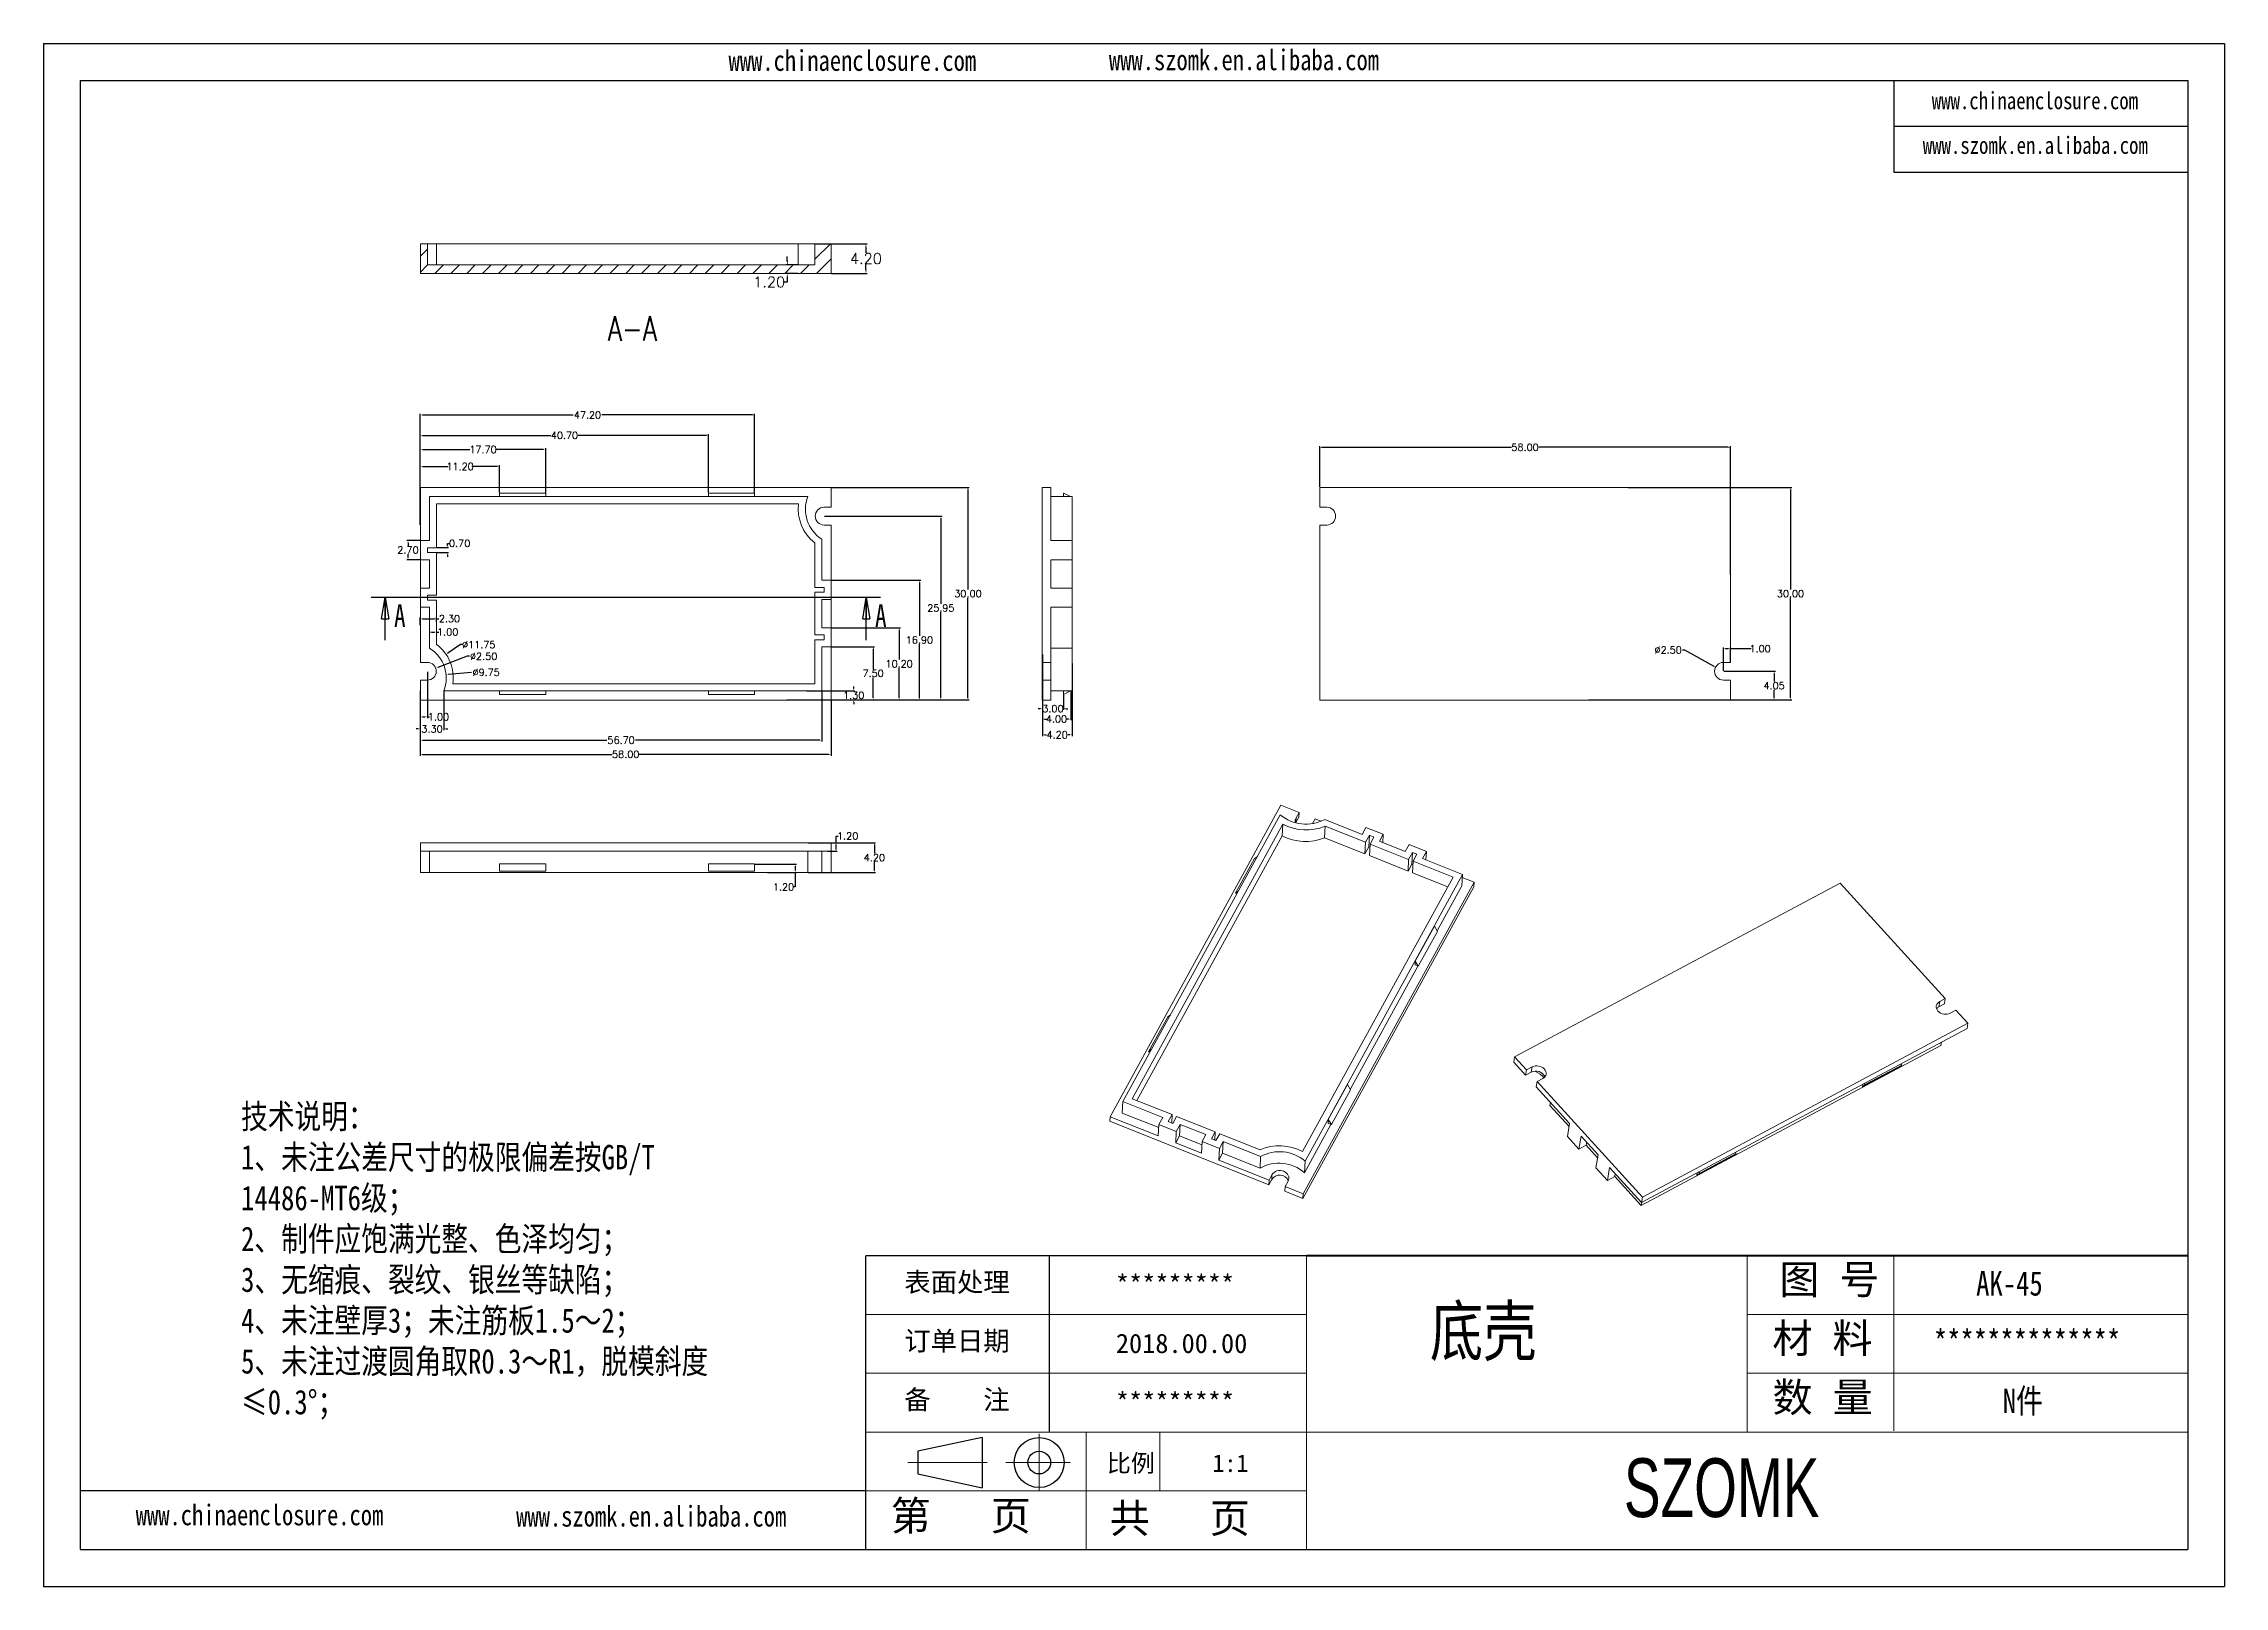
# Model space of a CAD drawing. Header units: inches. Extents: x 1696 to 2418, y 390 to 607.
# Drawn here: x 1696.1 to 2004, y 389.6 to 607.3 of the extents above; entities that cross this region are included whole.
import ezdxf

# ---------------------------------------------------------------- set-up
doc = ezdxf.new("R2010")
doc.units = ezdxf.units.IN
doc.header["$LTSCALE"] = 15
doc.linetypes.add('CENTER2', pattern=[28.575, 19.05, -3.175, 3.175, -3.175])
doc.linetypes.add('PHANTOM', pattern=[12.7, 6.35, -1.27, 1.27, -1.27, 1.27, -1.27])
doc.layers.add('文字', color=81, linetype='Continuous')
for name, color, linetype, lineweight in [('粗实线', 7, 'Continuous', 30), ('细实线', 3, 'Continuous', 9), ('细点划线', 2, 'CENTER2', 9)]:
    doc.layers.add(name, color=color, linetype=linetype, lineweight=lineweight)
doc.styles.add('SLDTEXTSTYLE0', font='TXT', dxfattribs={"width": 0.75})
doc.styles.add('SLDTEXTSTYLE3', font='TXT', dxfattribs={"width": 0.75, "bigfont": 'bigfont'})
doc.styles.get("Standard").update_dxf_attribs({"font": 'txt', "bigfont": 'gbcbig.shx'})
doc.styles.add('宋体', font='', dxfattribs={"width": 0.8, "height": 3.5})
doc.styles.add('长仿宋', font='', dxfattribs={"width": 0.7, "height": 4})
doc.styles.get('宋体').set_extended_font_data('SimSun')
doc.styles.get('长仿宋').set_extended_font_data('SimSun')
doc.dimstyles.new('1.5', dxfattribs={"dimtxt": 1, "dimasz": 0.3, "dimexe": 0.18, "dimexo": 0.0625, "dimgap": 0.09, "dimtad": 0, "dimtih": 1, "dimtoh": 1, "dimzin": 0, "dimdsep": 46, "dimtxsty": 'Standard', "dimcen": 0, "dimadec": 0, "dimazin": 2, "dimtfac": 1, "dimtofl": 0, "dimtmove": 0, "dimatfit": 3, "dimfxl": 1, "dimtolj": 1, "dimtzin": 0, "dimarcsym": 0})
doc.dimstyles.new('2', dxfattribs={"dimtxt": 1.5, "dimasz": 0.6, "dimexe": 0.18, "dimexo": 0.0625, "dimgap": 0.09, "dimtad": 0, "dimtih": 1, "dimtoh": 1, "dimzin": 0, "dimdsep": 46, "dimtxsty": 'Standard', "dimcen": 0, "dimadec": 0, "dimazin": 2, "dimtfac": 1, "dimtofl": 0, "dimtmove": 0, "dimatfit": 3, "dimfxl": 1, "dimtolj": 1, "dimtzin": 0, "dimarcsym": 0})

msp = doc.modelspace()

# ---------------------------------------------------------------- texts
at = {"color": 0, "linetype": 'Continuous', "lineweight": 0, "insert": (1779.172, 568.895), "char_height": 3.5, "attachment_point": 2, "style": 'SLDTEXTSTYLE3'}
msp.add_mtext('A-A', dxfattribs=at)
at = {"color": 7, "linetype": 'Continuous', "char_height": 3.175, "attachment_point": 1, "style": 'SLDTEXTSTYLE0'}
for insert in [(1745.543, 528.196), (1813.463, 528.196)]:
    msp.add_mtext('A', dxfattribs=dict(at, insert=insert))
at = {"char_height": 2.72775, "width": 1550.31963, "attachment_point": 1}
for s, insert in [('{\\fSimHei|b0|i0|c134|p49;表面处理}', (1817.589, 433.915)), ('{\\fSimHei|b0|i0|c134|p49;*********}', (1847.465, 433.564)), ('{\\fSimHei|b0|i0|c134|p49;订单日期}', (1817.589, 425.621)), ('{\\fSimHei|b0|i0|c134|p49;2018.00.00}', (1847.465, 425.27)), ('{\\fSimHei|b0|i0|c134|p49;备    注}', (1817.589, 417.326)), ('{\\fSimHei|b0|i0|c134|p49;*********}', (1847.465, 416.976))]:
    msp.add_mtext(s, dxfattribs=dict(at, insert=insert))
at = {"layer": '文字', "color": 0, "attachment_point": 1, "style": '宋体'}
for s, insert, char_height, width in [('www.szomk.en.alibaba.com', (1846.487, 606.512), 2.91963, 51.29508), ('www.chinaenclosure.com', (1792.773, 606.419), 2.91963, 51.29508), ('www.chinaenclosure.com', (1962.674, 600.516), 2.43302, 42.7459), ('www.szomk.en.alibaba.com', (1961.402, 594.215), 2.43302, 42.7459), ('{\\H1.111x;技术说明：\\P1、未注公差尺寸的极限偏差按GB/T 14486-MT6级；\\P2、制件应饱满光整、色泽均匀；\\P3、无缩痕、裂纹、银丝等缺陷；\\P4、未注壁厚3；未注筋板1.5～2；\\P5、未注过渡圆角取R0.3～R1，脱模斜度≤0.3%%D；}', (1723.942, 457.673), 3.1104, 70.05991), ('{\\H1.111x;AK-45}', (1968.936, 434.102), 3.1104, 35.95972), ('底壳', (1891.795, 429.109), 6.912, 88.36743), ('{\\H1.111x;**************}', (1962.953, 425.808), 3.1104, 35.95972), ('{\\H1.111x;N件}', (1972.699, 417.514), 3.1104, 35.95972), ('www.chinaenclosure.com', (1709.066, 401.154), 2.91963, 51.29508), ('www.szomk.en.alibaba.com', (1762.781, 400.973), 2.91963, 51.29508)]:
    msp.add_mtext(s, dxfattribs=dict(at, insert=insert, char_height=char_height, width=width))
at = {"layer": '粗实线', "insert": (1919.194, 407.686), "char_height": 8.2944, "width": 93.01349, "attachment_point": 1, "style": '长仿宋'}
msp.add_mtext('{\\fSTXinwei|b0|i0|c134|p2;SZOMK}', dxfattribs=at)
at = {"layer": '细实线', "color": 7, "attachment_point": 1}
for s, insert, char_height, width in [('{\\fSimSun|b0|i0|c134|p54;图 号}', (1941.155, 435.01), 4.1472, 20.736), ('{\\fSimSun|b0|i0|c134|p54;材 料   }', (1940.172, 426.716), 4.1472, 20.736), ('{\\fSimSun|b0|i0|c134|p54;数 量}', (1940.192, 418.38), 4.1472, 18.73757), ('{\\fSimSun|b0|i0|c134|p54;比例}', (1846.186, 408.245), 2.48832, 10.92295), ('{\\fSimSun|b0|i0|c134|p54;1:1}', (1861.09, 408.245), 2.48832, 10.92295), ('{\\fSimSun|b0|i0|c134|p54;第   页}', (1815.669, 401.666), 4.1472, 31.104), ('{\\fSimSun|b0|i0|c134|p54; 共   页}', (1843.791, 401.314), 4.1472, 31.104)]:
    msp.add_mtext(s, dxfattribs=dict(at, insert=insert, char_height=char_height, width=width))

# ---------------------------------------------------------------- blocks, each defined once
blk = doc.blocks.new('_CLOSED')
at = {"color": 0, "linetype": 'ByBlock', "lineweight": -2}
for p, q in [((-1, 0.166667), (0, 0)), ((-1, 0.166667), (-1, -0.166667)), ((0, 0), (-1, -0.166667)), ((0, 0), (-1, 0))]:
    blk.add_line(p, q, dxfattribs=at)
blk = doc.blocks.new('*D453')
at = {"color": 0, "lineweight": -2}
for p, q in [((1805.01, 579.1), (1812.35, 579.1)), ((1812.17, 578.5), (1812.17, 577.84)), ((1812.17, 575.5), (1812.17, 576.16)), ((1807.31, 574.9), (1812.35, 574.9))]:
    blk.add_line(p, q, dxfattribs=at)
at = {"color": 0}
for points in [[(1812.07, 578.5), (1812.27, 578.5), (1812.17, 579.1)], [(1812.07, 575.5), (1812.27, 575.5), (1812.17, 574.9)]]:
    blk.add_solid(points, dxfattribs=at)
at = {"layer": 'Defpoints', "color": 0}
for p in [(1804.95, 579.1), (1812.17, 579.1), (1807.25, 574.9)]:
    blk.add_point(p, dxfattribs=at)
at = {"color": 0, "insert": (1812.17, 577), "char_height": 1.5, "attachment_point": 5}
blk.add_mtext('\\A1;4.20', dxfattribs=at)
blk = doc.blocks.new('*D454')
at = {"color": 0, "lineweight": -2}
for p, q in [((1802.56, 576.1), (1800.89, 576.1)), ((1801.07, 576.7), (1801.07, 577.3)), ((1801.07, 573.7), (1800.47, 573.7)), ((1802.56, 574.9), (1800.89, 574.9)), ((1801.07, 574.3), (1801.07, 573.7))]:
    blk.add_line(p, q, dxfattribs=at)
at = {"color": 0}
for points in [[(1800.97, 576.7), (1801.17, 576.7), (1801.07, 576.1)], [(1800.97, 574.3), (1801.17, 574.3), (1801.07, 574.9)]]:
    blk.add_solid(points, dxfattribs=at)
at = {"layer": 'Defpoints', "color": 0}
for p in [(1802.62, 576.1), (1801.07, 574.9), (1802.62, 574.9)]:
    blk.add_point(p, dxfattribs=at)
at = {"color": 0, "insert": (1798.51, 573.7), "char_height": 1.5, "attachment_point": 5}
blk.add_mtext('\\A1;1.20', dxfattribs=at)
blk = doc.blocks.new('*D456')
at = {"color": 0, "lineweight": -2}
for p, q in [((1749.25, 544.77), (1749.25, 547.84)), ((1749.55, 547.66), (1753.18, 547.66)), ((1760.15, 547.66), (1756.52, 547.66)), ((1760.45, 543.97), (1760.45, 547.84))]:
    blk.add_line(p, q, dxfattribs=at)
at = {"color": 0}
for points in [[(1749.55, 547.71), (1749.55, 547.61), (1749.25, 547.66)], [(1760.15, 547.71), (1760.15, 547.61), (1760.45, 547.66)]]:
    blk.add_solid(points, dxfattribs=at)
at = {"layer": 'Defpoints', "color": 0}
for p in [(1760.45, 547.66), (1749.25, 544.71), (1760.45, 543.91)]:
    blk.add_point(p, dxfattribs=at)
at = {"color": 0, "insert": (1754.85, 547.66), "char_height": 1, "attachment_point": 5}
blk.add_mtext('\\A1;11.20', dxfattribs=at)
blk = doc.blocks.new('*D457')
at = {"color": 0, "lineweight": -2}
for p, q in [((1749.25, 542.97), (1749.25, 550.24)), ((1749.55, 550.06), (1756.26, 550.06)), ((1766.65, 550.06), (1759.94, 550.06)), ((1766.95, 543.97), (1766.95, 550.24))]:
    blk.add_line(p, q, dxfattribs=at)
at = {"color": 0}
for points in [[(1749.55, 550.11), (1749.55, 550.01), (1749.25, 550.06)], [(1766.65, 550.11), (1766.65, 550.01), (1766.95, 550.06)]]:
    blk.add_solid(points, dxfattribs=at)
at = {"layer": 'Defpoints', "color": 0}
for p in [(1749.25, 550.06), (1749.25, 542.91), (1766.95, 543.91)]:
    blk.add_point(p, dxfattribs=at)
at = {"color": 0, "insert": (1758.1, 550.06), "char_height": 1, "attachment_point": 5}
blk.add_mtext('\\A1;17.70', dxfattribs=at)
blk = doc.blocks.new('*D458')
at = {"color": 0, "lineweight": -2}
for p, q in [((1749.25, 542.97), (1749.25, 552.23)), ((1749.55, 552.05), (1767.68, 552.05)), ((1789.65, 552.05), (1771.52, 552.05)), ((1789.95, 543.97), (1789.95, 552.23))]:
    blk.add_line(p, q, dxfattribs=at)
at = {"color": 0}
for points in [[(1749.55, 552.1), (1749.55, 552), (1749.25, 552.05)], [(1789.65, 552.1), (1789.65, 552), (1789.95, 552.05)]]:
    blk.add_solid(points, dxfattribs=at)
at = {"layer": 'Defpoints', "color": 0}
for p in [(1789.95, 552.05), (1749.25, 542.91), (1789.95, 543.91)]:
    blk.add_point(p, dxfattribs=at)
at = {"color": 0, "insert": (1769.6, 552.05), "char_height": 1, "attachment_point": 5}
blk.add_mtext('\\A1;40.70', dxfattribs=at)
blk = doc.blocks.new('*D459')
at = {"color": 0, "lineweight": -2}
for p, q in [((1749.25, 539.44), (1749.25, 555.11)), ((1749.55, 554.93), (1770.84, 554.93)), ((1796.15, 554.93), (1774.86, 554.93)), ((1796.45, 543.97), (1796.45, 555.11))]:
    blk.add_line(p, q, dxfattribs=at)
at = {"color": 0}
for points in [[(1749.55, 554.98), (1749.55, 554.88), (1749.25, 554.93)], [(1796.15, 554.98), (1796.15, 554.88), (1796.45, 554.93)]]:
    blk.add_solid(points, dxfattribs=at)
at = {"layer": 'Defpoints', "color": 0}
for p in [(1749.25, 554.93), (1796.45, 543.91), (1749.25, 539.38)]:
    blk.add_point(p, dxfattribs=at)
at = {"color": 0, "insert": (1772.85, 554.93), "char_height": 1, "attachment_point": 5}
blk.add_mtext('\\A1;47.20', dxfattribs=at)
blk = doc.blocks.new('*D460')
at = {"color": 0, "lineweight": -2}
for p, q in [((1750.25, 518.69), (1750.25, 512.15)), ((1749.25, 514.64), (1749.25, 512.15)), ((1749.55, 512.33), (1749.95, 512.33)), ((1750.25, 512.33), (1750.55, 512.33))]:
    blk.add_line(p, q, dxfattribs=at)
at = {"color": 0}
for points in [[(1749.55, 512.38), (1749.55, 512.28), (1749.25, 512.33)], [(1749.95, 512.38), (1749.95, 512.28), (1750.25, 512.33)]]:
    blk.add_solid(points, dxfattribs=at)
at = {"layer": 'Defpoints', "color": 0}
for p in [(1750.25, 518.76), (1749.25, 514.71), (1750.25, 512.33)]:
    blk.add_point(p, dxfattribs=at)
at = {"color": 0, "insert": (1751.81, 512.33), "char_height": 1, "attachment_point": 5}
blk.add_mtext('\\A1;1.00', dxfattribs=at)
blk = doc.blocks.new('*D461')
at = {"color": 0, "lineweight": -2}
for p, q in [((1749.25, 516.04), (1749.25, 510.45)), ((1752.55, 515.94), (1752.55, 510.45)), ((1748.95, 510.63), (1748.65, 510.63)), ((1752.85, 510.63), (1753.15, 510.63))]:
    blk.add_line(p, q, dxfattribs=at)
at = {"color": 0}
for points in [[(1748.95, 510.68), (1748.95, 510.58), (1749.25, 510.63)], [(1752.85, 510.68), (1752.85, 510.58), (1752.55, 510.63)]]:
    blk.add_solid(points, dxfattribs=at)
at = {"layer": 'Defpoints', "color": 0}
for p in [(1749.25, 516.11), (1752.55, 516.01), (1752.55, 510.63)]:
    blk.add_point(p, dxfattribs=at)
at = {"color": 0, "insert": (1750.9, 510.63), "char_height": 1, "attachment_point": 5}
blk.add_mtext('\\A1;3.30', dxfattribs=at)
blk = doc.blocks.new('*D462')
at = {"color": 0, "lineweight": -2}
for p, q in [((1749.25, 515.98), (1749.25, 508.86)), ((1805.95, 515.94), (1805.95, 508.86)), ((1749.55, 509.04), (1775.59, 509.04)), ((1805.65, 509.04), (1779.61, 509.04))]:
    blk.add_line(p, q, dxfattribs=at)
at = {"color": 0}
for points in [[(1749.55, 509.09), (1749.55, 508.99), (1749.25, 509.04)], [(1805.65, 509.09), (1805.65, 508.99), (1805.95, 509.04)]]:
    blk.add_solid(points, dxfattribs=at)
at = {"layer": 'Defpoints', "color": 0}
for p in [(1749.25, 516.04), (1805.95, 516.01), (1805.95, 509.04)]:
    blk.add_point(p, dxfattribs=at)
at = {"color": 0, "insert": (1777.6, 509.04), "char_height": 1, "attachment_point": 5}
blk.add_mtext('\\A1;56.70', dxfattribs=at)
blk = doc.blocks.new('*D463')
at = {"color": 0, "lineweight": -2}
for p, q in [((1749.25, 516.04), (1749.25, 506.85)), ((1807.25, 514.64), (1807.25, 506.85)), ((1749.55, 507.03), (1776.33, 507.03)), ((1806.95, 507.03), (1780.17, 507.03))]:
    blk.add_line(p, q, dxfattribs=at)
at = {"color": 0}
for points in [[(1749.55, 507.08), (1749.55, 506.98), (1749.25, 507.03)], [(1806.95, 507.08), (1806.95, 506.98), (1807.25, 507.03)]]:
    blk.add_solid(points, dxfattribs=at)
at = {"layer": 'Defpoints', "color": 0}
for p in [(1749.25, 516.11), (1807.25, 514.71), (1749.25, 507.03)]:
    blk.add_point(p, dxfattribs=at)
at = {"color": 0, "insert": (1778.25, 507.03), "char_height": 1, "attachment_point": 5}
blk.add_mtext('\\A1;58.00', dxfattribs=at)
blk = doc.blocks.new('*D464')
at = {"color": 0, "lineweight": -2}
for p, q in [((1750.55, 524.32), (1750.55, 524.12)), ((1750.85, 524.3), (1751.25, 524.3)), ((1751.55, 524.32), (1751.55, 524.12)), ((1751.55, 524.3), (1751.85, 524.3))]:
    blk.add_line(p, q, dxfattribs=at)
at = {"color": 0}
for points in [[(1750.85, 524.35), (1750.85, 524.25), (1750.55, 524.3)], [(1751.25, 524.35), (1751.25, 524.25), (1751.55, 524.3)]]:
    blk.add_solid(points, dxfattribs=at)
at = {"layer": 'Defpoints', "color": 0}
for p in [(1750.55, 524.38), (1751.55, 524.38), (1751.55, 524.3)]:
    blk.add_point(p, dxfattribs=at)
at = {"color": 0, "insert": (1753.11, 524.3), "char_height": 1, "attachment_point": 5}
blk.add_mtext('\\A1;1.00', dxfattribs=at)
blk = doc.blocks.new('*D465')
at = {"color": 0, "lineweight": -2}
for p, q in [((1749.25, 525.25), (1749.25, 526.35)), ((1749.55, 526.17), (1751.25, 526.17)), ((1751.55, 525.73), (1751.55, 526.35)), ((1751.55, 526.17), (1751.85, 526.17))]:
    blk.add_line(p, q, dxfattribs=at)
at = {"color": 0}
for points in [[(1749.55, 526.22), (1749.55, 526.12), (1749.25, 526.17)], [(1751.25, 526.22), (1751.25, 526.12), (1751.55, 526.17)]]:
    blk.add_solid(points, dxfattribs=at)
at = {"layer": 'Defpoints', "color": 0}
for p in [(1749.25, 525.19), (1751.55, 526.17), (1751.55, 525.67)]:
    blk.add_point(p, dxfattribs=at)
at = {"color": 0, "insert": (1753.36, 526.17), "char_height": 1, "attachment_point": 5}
blk.add_mtext('\\A1;2.30', dxfattribs=at)
blk = doc.blocks.new('*D467')
at = {"color": 0, "lineweight": -2}
for p, q in [((1751.61, 536.21), (1753.25, 536.21)), ((1753.07, 536.51), (1753.07, 536.81)), ((1753.07, 536.81), (1753.37, 536.81)), ((1751.61, 535.51), (1753.25, 535.51)), ((1753.07, 535.21), (1753.07, 534.91))]:
    blk.add_line(p, q, dxfattribs=at)
at = {"color": 0}
for points in [[(1753.02, 536.51), (1753.12, 536.51), (1753.07, 536.21)], [(1753.02, 535.21), (1753.12, 535.21), (1753.07, 535.51)]]:
    blk.add_solid(points, dxfattribs=at)
at = {"layer": 'Defpoints', "color": 0}
for p in [(1751.55, 536.21), (1753.07, 536.21), (1751.55, 535.51)]:
    blk.add_point(p, dxfattribs=at)
at = {"color": 0, "insert": (1754.8, 536.81), "char_height": 1, "attachment_point": 5}
blk.add_mtext('\\A1;0.70', dxfattribs=at)
blk = doc.blocks.new('*D468')
at = {"color": 0, "lineweight": -2}
for p, q in [((1749.19, 537.21), (1747.33, 537.21)), ((1747.51, 536.91), (1747.51, 536.45)), ((1749.19, 534.51), (1747.33, 534.51)), ((1747.51, 534.81), (1747.51, 535.27))]:
    blk.add_line(p, q, dxfattribs=at)
at = {"color": 0}
for points in [[(1747.46, 536.91), (1747.56, 536.91), (1747.51, 537.21)], [(1747.46, 534.81), (1747.56, 534.81), (1747.51, 534.51)]]:
    blk.add_solid(points, dxfattribs=at)
at = {"layer": 'Defpoints', "color": 0}
for p in [(1747.51, 537.21), (1749.25, 537.21), (1749.25, 534.51)]:
    blk.add_point(p, dxfattribs=at)
at = {"color": 0, "insert": (1747.51, 535.86), "char_height": 1, "attachment_point": 5}
blk.add_mtext('\\A1;2.70', dxfattribs=at)
blk = doc.blocks.new('*D469')
at = {"color": 0, "lineweight": -2}
for p, q in [((1803.78, 516.01), (1810.62, 516.01)), ((1803.78, 514.71), (1810.62, 514.71)), ((1810.44, 516.31), (1810.44, 516.61)), ((1810.44, 514.41), (1810.44, 514.11))]:
    blk.add_line(p, q, dxfattribs=at)
at = {"color": 0}
for points in [[(1810.39, 516.31), (1810.49, 516.31), (1810.44, 516.01)], [(1810.39, 514.41), (1810.49, 514.41), (1810.44, 514.71)]]:
    blk.add_solid(points, dxfattribs=at)
at = {"layer": 'Defpoints', "color": 0}
for p in [(1803.72, 516.01), (1803.72, 514.71), (1810.44, 516.01)]:
    blk.add_point(p, dxfattribs=at)
at = {"color": 0, "insert": (1810.44, 515.36), "char_height": 1, "attachment_point": 5}
blk.add_mtext('\\A1;1.30', dxfattribs=at)
blk = doc.blocks.new('*D470')
at = {"color": 0, "lineweight": -2}
for p, q in [((1807.31, 522.21), (1813.37, 522.21)), ((1813.19, 521.91), (1813.19, 519.05)), ((1813.19, 515.01), (1813.19, 517.87)), ((1802.1, 514.71), (1813.37, 514.71))]:
    blk.add_line(p, q, dxfattribs=at)
at = {"color": 0}
for points in [[(1813.14, 521.91), (1813.24, 521.91), (1813.19, 522.21)], [(1813.14, 515.01), (1813.24, 515.01), (1813.19, 514.71)]]:
    blk.add_solid(points, dxfattribs=at)
at = {"layer": 'Defpoints', "color": 0}
for p in [(1807.25, 522.21), (1813.19, 522.21), (1802.04, 514.71)]:
    blk.add_point(p, dxfattribs=at)
at = {"color": 0, "insert": (1813.19, 518.46), "char_height": 1, "attachment_point": 5}
blk.add_mtext('\\A1;7.50', dxfattribs=at)
blk = doc.blocks.new('*D471')
at = {"color": 0, "lineweight": -2}
for p, q in [((1807.31, 524.91), (1817.04, 524.91)), ((1816.86, 524.61), (1816.86, 520.4)), ((1816.86, 515.01), (1816.86, 519.22)), ((1800.98, 514.71), (1817.04, 514.71))]:
    blk.add_line(p, q, dxfattribs=at)
at = {"color": 0}
for points in [[(1816.81, 524.61), (1816.91, 524.61), (1816.86, 524.91)], [(1816.81, 515.01), (1816.91, 515.01), (1816.86, 514.71)]]:
    blk.add_solid(points, dxfattribs=at)
at = {"layer": 'Defpoints', "color": 0}
for p in [(1807.25, 524.91), (1816.86, 524.91), (1800.92, 514.71)]:
    blk.add_point(p, dxfattribs=at)
at = {"color": 0, "insert": (1816.86, 519.81), "char_height": 1, "attachment_point": 5}
blk.add_mtext('\\A1;10.20', dxfattribs=at)
blk = doc.blocks.new('*D472')
at = {"color": 0, "lineweight": -2}
for p, q in [((1807.31, 531.61), (1819.9, 531.61)), ((1819.72, 531.31), (1819.72, 523.75)), ((1819.72, 515.01), (1819.72, 522.57)), ((1800.98, 514.71), (1819.9, 514.71))]:
    blk.add_line(p, q, dxfattribs=at)
at = {"color": 0}
for points in [[(1819.67, 531.31), (1819.77, 531.31), (1819.72, 531.61)], [(1819.67, 515.01), (1819.77, 515.01), (1819.72, 514.71)]]:
    blk.add_solid(points, dxfattribs=at)
at = {"layer": 'Defpoints', "color": 0}
for p in [(1807.25, 531.61), (1819.72, 531.61), (1800.92, 514.71)]:
    blk.add_point(p, dxfattribs=at)
at = {"color": 0, "insert": (1819.72, 523.16), "char_height": 1, "attachment_point": 5}
blk.add_mtext('\\A1;16.90', dxfattribs=at)
blk = doc.blocks.new('*D473')
at = {"color": 0, "lineweight": -2}
for p, q in [((1806.31, 540.66), (1822.93, 540.66)), ((1822.75, 540.36), (1822.75, 528.27)), ((1822.75, 515.01), (1822.75, 527.09)), ((1801.04, 514.71), (1822.93, 514.71))]:
    blk.add_line(p, q, dxfattribs=at)
at = {"color": 0}
for points in [[(1822.7, 540.36), (1822.8, 540.36), (1822.75, 540.66)], [(1822.7, 515.01), (1822.8, 515.01), (1822.75, 514.71)]]:
    blk.add_solid(points, dxfattribs=at)
at = {"layer": 'Defpoints', "color": 0}
for p in [(1806.25, 540.66), (1822.75, 540.66), (1800.98, 514.71)]:
    blk.add_point(p, dxfattribs=at)
at = {"color": 0, "insert": (1822.75, 527.68), "char_height": 1, "attachment_point": 5}
blk.add_mtext('\\A1;25.95', dxfattribs=at)
blk = doc.blocks.new('*D474')
at = {"color": 0, "lineweight": -2}
for p, q in [((1807.31, 544.71), (1826.76, 544.71)), ((1826.58, 544.41), (1826.58, 530.3)), ((1826.58, 515.01), (1826.58, 529.12)), ((1800.98, 514.71), (1826.76, 514.71))]:
    blk.add_line(p, q, dxfattribs=at)
at = {"color": 0}
for points in [[(1826.53, 544.41), (1826.63, 544.41), (1826.58, 544.71)], [(1826.53, 515.01), (1826.63, 515.01), (1826.58, 514.71)]]:
    blk.add_solid(points, dxfattribs=at)
at = {"layer": 'Defpoints', "color": 0}
for p in [(1807.25, 544.71), (1826.58, 544.71), (1800.92, 514.71)]:
    blk.add_point(p, dxfattribs=at)
at = {"color": 0, "insert": (1826.58, 529.71), "char_height": 1, "attachment_point": 5}
blk.add_mtext('\\A1;30.00', dxfattribs=at)
blk = doc.blocks.new('*D475')
at = {"color": 0, "lineweight": -2}
for p, q in [((1755.88, 520.88), (1751.7, 519.3)), ((1756.18, 520.88), (1755.88, 520.88))]:
    blk.add_line(p, q, dxfattribs=at)
at = {"color": 0}
blk.add_solid([(1751.68, 519.35), (1751.72, 519.26), (1751.42, 519.2)], dxfattribs=at)
at = {"layer": 'Defpoints', "color": 0}
for p in [(1749.08, 518.31), (1751.42, 519.2)]:
    blk.add_point(p, dxfattribs=at)
at = {"color": 0, "insert": (1758.19, 520.88), "char_height": 1, "attachment_point": 5}
blk.add_mtext('\\A1;∅2.50', dxfattribs=at)
blk = doc.blocks.new('*D476')
at = {"color": 0, "lineweight": -2}
for p, q in [((1754.94, 522.53), (1753.14, 521.31)), ((1755.24, 522.53), (1754.94, 522.53))]:
    blk.add_line(p, q, dxfattribs=at)
at = {"color": 0}
blk.add_solid([(1753.11, 521.35), (1753.16, 521.26), (1752.89, 521.14)], dxfattribs=at)
at = {"layer": 'Defpoints', "color": 0}
for p in [(1752.89, 521.14), (1743.17, 514.53)]:
    blk.add_point(p, dxfattribs=at)
at = {"color": 0, "insert": (1757.5, 522.53), "char_height": 1, "attachment_point": 5}
blk.add_mtext('\\A1;∅11.75', dxfattribs=at)
blk = doc.blocks.new('*D477')
at = {"color": 0, "lineweight": -2}
blk.add_line((1756.46, 518.61), (1753.18, 518.31), dxfattribs=at)
at = {"color": 0}
blk.add_solid([(1753.18, 518.35), (1753.19, 518.26), (1752.88, 518.28)], dxfattribs=at)
at = {"layer": 'Defpoints', "color": 0}
for p in [(1743.17, 517.39), (1752.88, 518.28)]:
    blk.add_point(p, dxfattribs=at)
at = {"color": 0, "insert": (1758.55, 518.61), "char_height": 1, "attachment_point": 5}
blk.add_mtext('\\A1;∅9.75', dxfattribs=at)
blk = doc.blocks.new('*D478')
at = {"color": 0, "lineweight": -2}
for p, q in [((1837.08, 514.64), (1837.08, 513.3)), ((1840.08, 515.44), (1840.08, 513.3)), ((1836.78, 513.48), (1836.48, 513.48)), ((1840.38, 513.48), (1840.68, 513.48))]:
    blk.add_line(p, q, dxfattribs=at)
at = {"color": 0}
for points in [[(1836.78, 513.53), (1836.78, 513.43), (1837.08, 513.48)], [(1840.38, 513.53), (1840.38, 513.43), (1840.08, 513.48)]]:
    blk.add_solid(points, dxfattribs=at)
at = {"layer": 'Defpoints', "color": 0}
for p in [(1837.08, 514.71), (1840.08, 515.51), (1840.08, 513.48)]:
    blk.add_point(p, dxfattribs=at)
at = {"color": 0, "insert": (1838.58, 513.48), "char_height": 1, "attachment_point": 5}
blk.add_mtext('\\A1;3.00', dxfattribs=at)
blk = doc.blocks.new('*D479')
at = {"color": 0, "lineweight": -2}
for p, q in [((1837.08, 515.46), (1837.08, 511.84)), ((1841.08, 515.94), (1841.08, 511.84)), ((1837.38, 512.02), (1837.65, 512.02)), ((1840.78, 512.02), (1840.5, 512.02))]:
    blk.add_line(p, q, dxfattribs=at)
at = {"color": 0}
for points in [[(1837.38, 512.07), (1837.38, 511.97), (1837.08, 512.02)], [(1840.78, 512.07), (1840.78, 511.97), (1841.08, 512.02)]]:
    blk.add_solid(points, dxfattribs=at)
at = {"layer": 'Defpoints', "color": 0}
for p in [(1837.08, 515.53), (1841.08, 516.01), (1841.08, 512.02)]:
    blk.add_point(p, dxfattribs=at)
at = {"color": 0, "insert": (1839.08, 512.02), "char_height": 1, "attachment_point": 5}
blk.add_mtext('\\A1;4.00', dxfattribs=at)
blk = doc.blocks.new('*D480')
at = {"color": 0, "lineweight": -2}
for p, q in [((1837.08, 521.11), (1837.08, 509.61)), ((1841.28, 519.88), (1841.28, 509.61)), ((1837.38, 509.79), (1837.67, 509.79)), ((1840.98, 509.79), (1840.68, 509.79))]:
    blk.add_line(p, q, dxfattribs=at)
at = {"color": 0}
for points in [[(1837.38, 509.84), (1837.38, 509.74), (1837.08, 509.79)], [(1840.98, 509.84), (1840.98, 509.74), (1841.28, 509.79)]]:
    blk.add_solid(points, dxfattribs=at)
at = {"layer": 'Defpoints', "color": 0}
for p in [(1837.08, 521.17), (1841.28, 519.94), (1841.28, 509.79)]:
    blk.add_point(p, dxfattribs=at)
at = {"color": 0, "insert": (1839.18, 509.79), "char_height": 1, "attachment_point": 5}
blk.add_mtext('\\A1;4.20', dxfattribs=at)
blk = doc.blocks.new('*D481')
at = {"color": 0, "lineweight": -2}
for p, q in [((1876.24, 544.77), (1876.24, 550.55)), ((1876.54, 550.37), (1903.32, 550.37)), ((1933.94, 550.37), (1907.17, 550.37)), ((1934.24, 532.42), (1934.24, 550.55))]:
    blk.add_line(p, q, dxfattribs=at)
at = {"color": 0}
for points in [[(1876.54, 550.42), (1876.54, 550.32), (1876.24, 550.37)], [(1933.94, 550.42), (1933.94, 550.32), (1934.24, 550.37)]]:
    blk.add_solid(points, dxfattribs=at)
at = {"layer": 'Defpoints', "color": 0}
for p in [(1934.24, 550.37), (1876.24, 544.71), (1934.24, 532.36)]:
    blk.add_point(p, dxfattribs=at)
at = {"color": 0, "insert": (1905.24, 550.37), "char_height": 1, "attachment_point": 5}
blk.add_mtext('\\A1;58.00', dxfattribs=at)
blk = doc.blocks.new('*D482')
at = {"color": 0, "lineweight": -2}
for p, q in [((1919.82, 544.71), (1942.9, 544.71)), ((1942.72, 544.41), (1942.72, 530.3)), ((1942.72, 515.01), (1942.72, 529.12)), ((1919.82, 514.71), (1942.9, 514.71))]:
    blk.add_line(p, q, dxfattribs=at)
at = {"color": 0}
for points in [[(1942.67, 544.41), (1942.77, 544.41), (1942.72, 544.71)], [(1942.67, 515.01), (1942.77, 515.01), (1942.72, 514.71)]]:
    blk.add_solid(points, dxfattribs=at)
at = {"layer": 'Defpoints', "color": 0}
for p in [(1919.76, 544.71), (1919.76, 514.71), (1942.72, 514.71)]:
    blk.add_point(p, dxfattribs=at)
at = {"color": 0, "insert": (1942.72, 529.71), "char_height": 1, "attachment_point": 5}
blk.add_mtext('\\A1;30.00', dxfattribs=at)
blk = doc.blocks.new('*D483')
at = {"color": 0, "lineweight": -2}
for p, q in [((1933.31, 518.76), (1940.58, 518.76)), ((1940.4, 518.46), (1940.4, 517.32)), ((1914.23, 514.71), (1940.58, 514.71)), ((1940.4, 515.01), (1940.4, 516.14))]:
    blk.add_line(p, q, dxfattribs=at)
at = {"color": 0}
for points in [[(1940.35, 518.46), (1940.45, 518.46), (1940.4, 518.76)], [(1940.35, 515.01), (1940.45, 515.01), (1940.4, 514.71)]]:
    blk.add_solid(points, dxfattribs=at)
at = {"layer": 'Defpoints', "color": 0}
for p in [(1933.24, 518.76), (1940.4, 518.76), (1914.17, 514.71)]:
    blk.add_point(p, dxfattribs=at)
at = {"color": 0, "insert": (1940.4, 516.73), "char_height": 1, "attachment_point": 5}
blk.add_mtext('\\A1;4.05', dxfattribs=at)
blk = doc.blocks.new('*D484')
at = {"color": 0, "lineweight": -2}
for p, q in [((1927.46, 521.77), (1927.76, 521.77)), ((1927.76, 521.77), (1931.89, 519.5))]:
    blk.add_line(p, q, dxfattribs=at)
at = {"color": 0}
blk.add_solid([(1931.91, 519.55), (1931.86, 519.46), (1932.15, 519.36)], dxfattribs=at)
at = {"layer": 'Defpoints', "color": 0}
for p in [(1932.15, 519.36), (1934.34, 518.15)]:
    blk.add_point(p, dxfattribs=at)
at = {"color": 0, "insert": (1925.45, 521.77), "char_height": 1, "attachment_point": 5}
blk.add_mtext('\\A1;∅2.50', dxfattribs=at)
blk = doc.blocks.new('*D485')
at = {"color": 0, "lineweight": -2}
for p, q in [((1933.24, 518.82), (1933.24, 522.14)), ((1933.54, 521.96), (1933.94, 521.96)), ((1934.24, 520.07), (1934.24, 522.14)), ((1934.24, 521.96), (1937.18, 521.96))]:
    blk.add_line(p, q, dxfattribs=at)
at = {"color": 0}
for points in [[(1933.54, 522.01), (1933.54, 521.91), (1933.24, 521.96)], [(1933.94, 522.01), (1933.94, 521.91), (1934.24, 521.96)]]:
    blk.add_solid(points, dxfattribs=at)
at = {"layer": 'Defpoints', "color": 0}
for p in [(1933.24, 521.96), (1933.24, 518.76), (1934.24, 520.01)]:
    blk.add_point(p, dxfattribs=at)
at = {"color": 0, "insert": (1938.44, 521.96), "char_height": 1, "attachment_point": 5}
blk.add_mtext('\\A1;1.00', dxfattribs=at)
blk = doc.blocks.new('*D486')
at = {"color": 0, "lineweight": -2}
for p, q in [((1796.51, 491.56), (1802.36, 491.56)), ((1798.28, 490.36), (1802.36, 490.36)), ((1802.18, 491.26), (1802.18, 490.66)), ((1802.18, 490.36), (1802.18, 488.33)), ((1802.18, 488.33), (1801.88, 488.33))]:
    blk.add_line(p, q, dxfattribs=at)
at = {"color": 0}
for points in [[(1802.13, 491.26), (1802.23, 491.26), (1802.18, 491.56)], [(1802.13, 490.66), (1802.23, 490.66), (1802.18, 490.36)]]:
    blk.add_solid(points, dxfattribs=at)
at = {"layer": 'Defpoints', "color": 0}
for p in [(1796.45, 491.56), (1798.21, 490.36), (1802.18, 490.36)]:
    blk.add_point(p, dxfattribs=at)
at = {"color": 0, "insert": (1800.54, 488.33), "char_height": 1, "attachment_point": 5}
blk.add_mtext('\\A1;1.20', dxfattribs=at)
blk = doc.blocks.new('*D487')
at = {"color": 0, "lineweight": -2}
for p, q in [((1804.01, 494.56), (1813.54, 494.56)), ((1813.36, 494.26), (1813.36, 493.05)), ((1804.01, 490.36), (1813.54, 490.36)), ((1813.36, 490.66), (1813.36, 491.87))]:
    blk.add_line(p, q, dxfattribs=at)
at = {"color": 0}
for points in [[(1813.31, 494.26), (1813.41, 494.26), (1813.36, 494.56)], [(1813.31, 490.66), (1813.41, 490.66), (1813.36, 490.36)]]:
    blk.add_solid(points, dxfattribs=at)
at = {"layer": 'Defpoints', "color": 0}
for p in [(1803.95, 494.56), (1813.36, 494.56), (1803.95, 490.36)]:
    blk.add_point(p, dxfattribs=at)
at = {"color": 0, "insert": (1813.36, 492.46), "char_height": 1, "attachment_point": 5}
blk.add_mtext('\\A1;4.20', dxfattribs=at)
blk = doc.blocks.new('*D488')
at = {"color": 0, "lineweight": -2}
for p, q in [((1806.73, 493.36), (1808.13, 493.36)), ((1807.31, 494.56), (1808.13, 494.56)), ((1807.95, 494.56), (1807.95, 495.51)), ((1807.95, 495.51), (1808.25, 495.51)), ((1807.95, 493.66), (1807.95, 494.26))]:
    blk.add_line(p, q, dxfattribs=at)
at = {"color": 0}
for points in [[(1807.9, 494.26), (1808, 494.26), (1807.95, 494.56)], [(1807.9, 493.66), (1808, 493.66), (1807.95, 493.36)]]:
    blk.add_solid(points, dxfattribs=at)
at = {"layer": 'Defpoints', "color": 0}
for p in [(1806.66, 493.36), (1807.25, 494.56), (1807.95, 494.56)]:
    blk.add_point(p, dxfattribs=at)
at = {"color": 0, "insert": (1809.59, 495.51), "char_height": 1, "attachment_point": 5}
blk.add_mtext('\\A1;1.20', dxfattribs=at)

# ---------------------------------------------------------------- dimensions: what is measured, and where the dimension line sits
for base, p1, p2, dimstyle, picture, middle in [((1812.166, 579.101), (1807.251, 574.901), (1804.951, 579.101), '2', '*D453', (1812.166, 577.001)), ((1801.072, 574.901), (1802.619, 576.101), (1802.619, 574.901), '2', '*D454', (1798.507, 573.701)), ((1826.579, 544.705), (1800.919, 514.705), (1807.251, 544.705), '1.5', '*D474', (1826.579, 529.705)), ((1822.752, 540.655), (1800.981, 514.705), (1806.251, 540.655), '1.5', '*D473', (1822.752, 527.68)), ((1747.505, 537.205), (1749.251, 534.505), (1749.251, 537.205), '1.5', '*D468', (1747.505, 535.855)), ((1753.075, 536.205), (1751.551, 535.505), (1751.551, 536.205), '1.5', '*D467', (1754.798, 536.805)), ((1819.724, 531.605), (1800.919, 514.705), (1807.251, 531.605), '1.5', '*D472', (1819.724, 523.155)), ((1816.857, 524.905), (1800.919, 514.705), (1807.251, 524.905), '1.5', '*D471', (1816.857, 519.805)), ((1813.19, 522.205), (1802.039, 514.705), (1807.251, 522.205), '1.5', '*D470', (1813.19, 518.455)), ((1940.402, 518.755), (1914.172, 514.705), (1933.244, 518.755), '1.5', '*D483', (1940.402, 516.73)), ((1810.441, 516.005), (1803.719, 514.705), (1803.719, 516.005), '1.5', '*D469', (1810.441, 515.355))]:
    dim = msp.add_linear_dim(base=base, p1=p1, p2=p2, angle=90, dimstyle=dimstyle)
    dim.commit()
    dim.dimension.update_dxf_attribs({"geometry": picture, "text_midpoint": middle})
for base, p1, p2, picture, middle in [((1749.251, 554.93), (1796.451, 543.905), (1749.251, 539.38), '*D459', (1772.851, 554.93)), ((1789.951, 552.05), (1749.251, 542.911), (1789.951, 543.905), '*D458', (1769.601, 552.05)), ((1749.251, 550.059), (1766.951, 543.905), (1749.251, 542.911), '*D457', (1758.101, 550.059)), ((1760.451, 547.663), (1749.251, 544.705), (1760.451, 543.905), '*D456', (1754.851, 547.663)), ((1751.551, 526.173), (1749.251, 525.186), (1751.551, 525.671), '*D465', (1753.357, 526.173)), ((1751.551, 524.3), (1750.551, 524.381), (1751.551, 524.381), '*D464', (1753.107, 524.3)), ((1841.276, 509.79), (1837.076, 521.17), (1841.276, 519.942), '*D480', (1839.176, 509.79)), ((1752.551, 510.628), (1749.251, 516.105), (1752.551, 516.005), '*D461', (1750.901, 510.628)), ((1749.251, 507.025), (1807.251, 514.705), (1749.251, 516.105), '*D463', (1778.251, 507.025)), ((1805.951, 509.036), (1749.251, 516.043), (1805.951, 516.005), '*D462', (1777.601, 509.036)), ((1840.076, 513.477), (1837.076, 514.705), (1840.076, 515.505), '*D478', (1838.576, 513.477)), ((1841.076, 512.016), (1837.076, 515.526), (1841.076, 516.005), '*D479', (1839.076, 512.016))]:
    dim = msp.add_linear_dim(base=base, p1=p1, p2=p2, dimstyle='1.5')
    dim.commit()
    dim.dimension.update_dxf_attribs({"geometry": picture, "text_midpoint": middle})
for base, p1, p2, picture, middle in [((1934.244, 550.367), (1876.244, 544.705), (1934.244, 532.355), '*D481', (1905.244, 550.367)), ((1933.244, 521.959), (1934.244, 520.005), (1933.244, 518.755), '*D485', (1938.436, 521.959)), ((1750.251, 512.327), (1749.251, 514.705), (1750.251, 518.755), '*D460', (1751.807, 512.327))]:
    dim = msp.add_linear_dim(base=base, p1=p1, p2=p2, dimstyle='1.5')
    dim.commit()
    dim.dimension.update_dxf_attribs({"geometry": picture, "text_midpoint": middle, "dimtype": 160})
for base, p1, p2, picture, middle in [((1942.719, 514.705), (1919.76, 544.705), (1919.76, 514.705), '*D482', (1942.719, 529.705)), ((1807.952, 494.565), (1806.665, 493.365), (1807.251, 494.565), '*D488', (1809.592, 495.515)), ((1813.359, 494.565), (1803.951, 490.365), (1803.951, 494.565), '*D487', (1813.359, 492.465)), ((1802.176, 490.365), (1796.451, 491.565), (1798.213, 490.365), '*D486', (1800.536, 488.331))]:
    dim = msp.add_linear_dim(base=base, p1=p1, p2=p2, angle=90, dimstyle='1.5')
    dim.commit()
    dim.dimension.update_dxf_attribs({"geometry": picture, "text_midpoint": middle, "dimtype": 160})
for p1, p2, picture, middle in [((1743.169, 514.526), (1752.888, 521.137), '*D476', (1757.496, 522.532)), ((1749.081, 518.313), (1751.42, 519.197), '*D475', (1758.188, 520.885)), ((1934.339, 518.153), (1932.148, 519.357), '*D484', (1925.455, 521.768)), ((1743.172, 517.385), (1752.885, 518.278), '*D477', (1756.456, 518.606))]:
    dim = msp.add_diameter_dim_2p(p1=p1, p2=p2, dimstyle='1.5')
    dim.commit()
    dim.dimension.update_dxf_attribs({"geometry": picture, "text_midpoint": middle, "dimtype": 163})

# ---------------------------------------------------------------- hatches: boundary and pattern name
at = {"linetype": 'Continuous', "lineweight": 0}
h = msp.add_hatch(dxfattribs=at)
h.set_pattern_fill('ANSI31', color=4, scale=0.5, style=0)
h.paths.add_polyline_path([(1749.251, 574.901), (1807.251, 574.901), (1807.251, 579.101), (1804.951, 579.101), (1804.951, 576.101), (1750.251, 576.101), (1750.251, 579.101), (1749.251, 579.101)], flags=0)

# ---------------------------------------------------------------- linework, layer by layer
for p, q in [((1696.057, 607.341), (2003.987, 607.341)), ((1696.057, 607.341), (1696.057, 389.613)), ((2003.987, 607.341), (2003.987, 389.613)), ((1701.241, 602.157), (1998.803, 602.157)), ((1701.241, 602.157), (1701.241, 394.797)), ((1957.331, 602.157), (1957.331, 589.197)), ((1998.803, 602.157), (1998.803, 394.797)), ((1957.331, 595.677), (1998.803, 595.677)), ((1957.331, 589.197), (1998.803, 589.197)), ((1874.387, 436.269), (1812.179, 436.269)), ((1812.179, 394.797), (1812.179, 436.269)), ((1838.099, 411.386), (1838.099, 436.269)), ((1812.179, 403.092), (1701.241, 403.092)), ((1701.241, 394.797), (1998.803, 394.797)), ((1696.057, 389.613), (2003.987, 389.613))]:
    msp.add_line(p, q)
at = {"color": 7, "linetype": 'Continuous', "lineweight": 15}
for p, q in [((1749.251, 579.101), (1749.251, 574.901)), ((1749.251, 579.101), (1750.251, 579.101)), ((1750.251, 576.101), (1750.251, 579.101)), ((1751.551, 579.101), (1750.251, 579.101)), ((1751.551, 576.101), (1751.551, 579.101)), ((1802.619, 579.101), (1751.551, 579.101)), ((1802.619, 579.101), (1802.619, 576.101)), ((1802.619, 579.101), (1804.951, 579.101)), ((1804.951, 576.101), (1804.951, 579.101)), ((1804.951, 579.101), (1807.251, 579.101)), ((1807.251, 574.901), (1807.251, 579.101)), ((1804.951, 576.101), (1750.251, 576.101)), ((1807.251, 574.901), (1749.251, 574.901)), ((1807.251, 544.705), (1749.251, 544.705)), ((1749.251, 544.705), (1749.251, 537.205)), ((1803.951, 543.405), (1750.551, 543.405)), ((1750.551, 543.405), (1750.551, 537.205)), ((1802.671, 542.405), (1751.551, 542.405)), ((1751.551, 542.405), (1751.551, 536.205)), ((1760.451, 543.405), (1760.451, 543.905)), ((1760.451, 543.905), (1766.951, 543.905)), ((1766.951, 543.905), (1766.951, 543.405)), ((1789.951, 543.905), (1796.451, 543.905)), ((1789.951, 543.405), (1789.951, 543.905)), ((1796.451, 543.905), (1796.451, 543.405)), ((1807.251, 541.905), (1807.251, 544.705)), ((1837.076, 544.705), (1837.076, 520.005)), ((1838.276, 544.705), (1837.076, 544.705)), ((1838.276, 544.705), (1838.276, 537.205)), ((1841.276, 543.405), (1838.276, 543.405)), ((1840.076, 543.905), (1840.076, 543.405)), ((1841.076, 543.405), (1840.076, 543.905)), ((1841.276, 543.405), (1841.276, 537.205)), ((1876.244, 541.905), (1876.244, 544.705)), ((1876.244, 544.705), (1934.244, 544.705)), ((1934.244, 544.705), (1934.244, 520.005)), ((1807.251, 541.905), (1806.251, 541.905)), ((1806.251, 539.405), (1807.251, 539.405)), ((1807.251, 531.605), (1807.251, 539.405)), ((1877.244, 541.905), (1876.244, 541.905)), ((1876.244, 514.705), (1876.244, 539.405)), ((1876.244, 539.405), (1877.244, 539.405)), ((1749.251, 537.205), (1749.251, 534.505)), ((1750.551, 537.205), (1749.251, 537.205)), ((1751.551, 536.205), (1750.251, 536.205)), ((1750.251, 536.205), (1750.251, 535.505)), ((1804.951, 530.605), (1804.951, 536.884)), ((1805.951, 531.605), (1805.951, 537.405)), ((1838.276, 537.205), (1841.276, 537.205)), ((1841.276, 537.205), (1841.276, 534.505)), ((1749.251, 534.505), (1750.551, 534.505)), ((1749.251, 534.505), (1749.251, 530.505)), ((1750.251, 535.505), (1751.551, 535.505)), ((1750.551, 534.505), (1750.551, 530.505)), ((1751.551, 535.505), (1751.551, 529.505)), ((1838.276, 534.505), (1841.276, 534.505)), ((1838.276, 534.505), (1838.276, 530.505)), ((1841.276, 534.505), (1841.276, 530.505)), ((1749.251, 530.505), (1749.251, 527.805)), ((1750.551, 530.505), (1749.251, 530.505)), ((1806.251, 530.605), (1804.951, 530.605)), ((1804.951, 529.905), (1806.251, 529.905)), ((1804.951, 523.905), (1804.951, 529.905)), ((1807.251, 531.605), (1805.951, 531.605)), ((1806.251, 529.905), (1806.251, 530.605)), ((1807.251, 528.905), (1807.251, 531.605)), ((1838.276, 530.505), (1841.276, 530.505)), ((1841.276, 530.505), (1841.276, 527.805)), ((1749.251, 527.805), (1750.551, 527.805)), ((1749.251, 527.805), (1749.251, 520.005)), ((1750.251, 529.505), (1750.251, 528.805)), ((1751.551, 529.505), (1750.251, 529.505)), ((1750.251, 528.805), (1751.551, 528.805)), ((1750.551, 527.805), (1750.551, 522.005)), ((1751.551, 528.805), (1751.551, 522.536)), ((1805.951, 524.905), (1805.951, 528.905)), ((1805.951, 528.905), (1807.251, 528.905)), ((1807.251, 524.905), (1807.251, 528.905)), ((1838.276, 527.805), (1841.276, 527.805)), ((1838.276, 527.805), (1838.276, 520.005)), ((1841.276, 527.805), (1841.276, 522.005)), ((1806.251, 523.905), (1804.951, 523.905)), ((1807.251, 524.905), (1805.951, 524.905)), ((1806.251, 523.205), (1806.251, 523.905)), ((1807.251, 522.205), (1807.251, 524.905)), ((1804.951, 523.205), (1806.251, 523.205)), ((1804.951, 517.005), (1804.951, 523.205)), ((1805.951, 522.205), (1807.251, 522.205)), ((1805.951, 516.005), (1805.951, 522.205)), ((1807.251, 514.705), (1807.251, 522.205)), ((1838.276, 522.005), (1841.276, 522.005)), ((1841.276, 522.005), (1841.276, 516.005)), ((1750.251, 520.005), (1749.251, 520.005)), ((1749.251, 517.505), (1749.251, 514.705)), ((1749.251, 517.505), (1750.251, 517.505)), ((1837.076, 520.005), (1838.276, 520.005)), ((1837.076, 520.005), (1837.076, 517.505)), ((1838.276, 517.505), (1837.076, 517.505)), ((1837.076, 517.505), (1837.076, 514.705)), ((1838.276, 517.505), (1838.276, 520.005)), ((1838.276, 517.505), (1838.276, 514.705)), ((1934.244, 520.005), (1933.244, 520.005)), ((1933.244, 517.505), (1934.244, 517.505)), ((1934.244, 517.505), (1934.244, 514.705)), ((1749.251, 514.705), (1807.251, 514.705)), ((1752.551, 516.005), (1805.951, 516.005)), ((1753.847, 517.005), (1804.951, 517.005)), ((1760.451, 515.505), (1760.451, 516.005)), ((1760.451, 515.505), (1766.951, 515.505)), ((1766.951, 516.005), (1766.951, 515.505)), ((1789.951, 515.505), (1789.951, 516.005)), ((1789.951, 515.505), (1796.451, 515.505)), ((1796.451, 516.005), (1796.451, 515.505)), ((1838.276, 514.705), (1837.076, 514.705)), ((1838.276, 516.005), (1841.276, 516.005)), ((1840.076, 515.505), (1841.076, 516.005)), ((1840.076, 515.505), (1840.076, 516.005)), ((1934.244, 514.705), (1876.244, 514.705)), ((1870.778, 499.85), (1846.641, 455.896)), ((1873.323, 498.835), (1870.778, 499.85)), ((1870.665, 498.505), (1848.441, 458.038)), ((1871.041, 497.173), (1849.766, 458.433)), ((1870.963, 495.545), (1871.041, 497.173)), ((1872.852, 497.378), (1872.876, 497.426)), ((1872.876, 497.426), (1873.292, 498.184)), ((1872.876, 497.426), (1872.907, 498.077)), ((1873.323, 498.835), (1872.907, 498.077)), ((1873.323, 498.835), (1873.292, 498.184)), ((1875.235, 497.272), (1875.596, 497.929)), ((1876.422, 497.599), (1875.596, 497.929)), ((1877.008, 496.899), (1876.93, 495.272)), ((1882.222, 495.744), (1876.95, 497.846)), ((1882.715, 494.623), (1877.008, 496.899)), ((1882.763, 496.729), (1882.222, 495.744)), ((1885.217, 495.75), (1882.763, 496.729)), ((1749.251, 493.365), (1749.251, 494.565)), ((1807.251, 494.565), (1749.251, 494.565)), ((1807.251, 493.365), (1749.251, 493.365)), ((1749.251, 493.365), (1749.251, 490.365)), ((1750.551, 490.365), (1750.551, 493.365)), ((1803.951, 493.365), (1803.951, 490.365)), ((1805.951, 493.365), (1805.951, 490.365)), ((1807.251, 493.365), (1807.251, 494.565)), ((1807.251, 490.365), (1807.251, 493.365)), ((1870.963, 495.545), (1850.436, 458.166)), ((1882.637, 492.996), (1876.93, 495.272)), ((1882.637, 492.996), (1882.715, 494.623)), ((1883.178, 493.981), (1882.637, 492.996)), ((1883.256, 495.608), (1882.715, 494.623)), ((1883.178, 493.981), (1883.256, 495.608)), ((1883.33, 493.92), (1883.178, 493.981)), ((1883.892, 495.355), (1883.256, 495.608)), ((1883.273, 492.742), (1883.351, 494.37)), ((1888.727, 490.567), (1883.273, 492.742)), ((1883.351, 494.37), (1883.892, 495.355)), ((1888.805, 492.195), (1883.351, 494.37)), ((1884.676, 494.765), (1885.217, 495.75)), ((1888.312, 493.315), (1884.676, 494.765)), ((1885.217, 495.75), (1885.161, 494.572)), ((1888.853, 494.3), (1888.312, 493.315)), ((1889.346, 493.18), (1888.805, 492.195)), ((1891.307, 493.321), (1888.853, 494.3)), ((1889.268, 491.552), (1889.346, 493.18)), ((1889.982, 492.926), (1889.346, 493.18)), ((1889.441, 491.941), (1889.982, 492.926)), ((1890.766, 492.336), (1891.307, 493.321)), ((1891.307, 493.321), (1891.251, 492.143)), ((1750.551, 490.365), (1749.251, 490.365)), ((1803.951, 490.365), (1750.551, 490.365)), ((1760.451, 490.565), (1760.451, 491.565)), ((1760.451, 491.565), (1766.951, 491.565)), ((1766.951, 490.565), (1760.451, 490.565)), ((1766.951, 491.565), (1766.951, 490.565)), ((1789.951, 490.565), (1789.951, 491.565)), ((1789.951, 491.565), (1796.451, 491.565)), ((1796.451, 490.565), (1789.951, 490.565)), ((1796.451, 491.565), (1796.451, 490.565)), ((1805.951, 490.365), (1803.951, 490.365)), ((1807.251, 490.365), (1805.951, 490.365)), ((1864.353, 487.426), (1867.058, 492.352)), ((1867.058, 492.352), (1867.445, 492.643)), ((1873.808, 450.966), (1895.076, 489.694)), ((1874.178, 449.621), (1896.401, 490.089)), ((1888.727, 490.567), (1888.805, 492.195)), ((1889.268, 491.552), (1888.727, 490.567)), ((1889.419, 491.492), (1889.268, 491.552)), ((1889.363, 490.313), (1889.441, 491.941)), ((1894.329, 488.333), (1889.363, 490.313)), ((1895.076, 489.694), (1889.441, 491.941)), ((1896.401, 490.089), (1890.766, 492.336)), ((1896.401, 490.089), (1896.323, 488.461)), ((1898.046, 488.975), (1896.38, 489.64)), ((1864.74, 487.718), (1864.353, 487.426)), ((1864.353, 487.426), (1864.539, 487.352)), ((1873.877, 444.371), (1898.015, 488.324)), ((1873.908, 445.022), (1898.046, 488.975)), ((1892.837, 482.114), (1896.323, 488.461)), ((1898.046, 488.975), (1898.015, 488.324)), ((1903.753, 464.342), (1949.716, 488.877)), ((1949.716, 488.877), (1964.578, 472.576)), ((1892.442, 482.781), (1889.737, 477.855)), ((1890.166, 477.132), (1892.871, 482.057)), ((1892.442, 482.781), (1892.871, 482.057)), ((1889.737, 477.855), (1889.711, 477.313)), ((1890.166, 477.132), (1889.711, 477.313)), ((1890.166, 477.132), (1889.737, 477.855)), ((1880.56, 459.758), (1890.113, 477.153)), ((1963.786, 472.153), (1963.666, 471.408)), ((1963.666, 471.408), (1964.458, 471.831)), ((1964.578, 472.576), (1963.786, 472.153)), ((1964.578, 472.576), (1964.458, 471.831)), ((1852.076, 465.07), (1854.781, 469.996)), ((1854.781, 469.996), (1855.168, 470.288)), ((1967.648, 468.333), (1921.685, 443.798)), ((1967.767, 469.078), (1921.804, 444.543)), ((1965.29, 470.503), (1966.082, 470.926)), ((1966.082, 470.926), (1967.767, 469.078)), ((1967.648, 468.333), (1967.767, 469.078)), ((1852.463, 465.362), (1852.076, 465.07)), ((1852.076, 465.07), (1852.262, 464.996)), ((1963.951, 465.932), (1921.634, 443.343)), ((1964.026, 466.4), (1963.951, 465.932)), ((1903.633, 463.597), (1903.753, 464.342)), ((1905.318, 461.749), (1903.633, 463.597)), ((1905.438, 462.494), (1903.753, 464.342)), ((1905.318, 461.749), (1905.438, 462.494)), ((1905.318, 461.749), (1906.11, 462.172)), ((1906.23, 462.917), (1905.438, 462.494)), ((1906.23, 462.917), (1906.11, 462.172)), ((1906.74, 462.327), (1906.731, 462.272)), ((1958.028, 462.884), (1952.877, 460.134)), ((1953.277, 460.425), (1958.428, 463.175)), ((1958.428, 463.175), (1958.028, 462.884)), ((1958.428, 463.175), (1958.283, 463.334)), ((1880.165, 460.425), (1877.46, 455.5)), ((1877.889, 454.776), (1880.594, 459.702)), ((1880.165, 460.425), (1880.594, 459.702)), ((1906.942, 460.844), (1906.822, 460.099)), ((1911.516, 454.951), (1906.822, 460.099)), ((1906.942, 460.844), (1907.734, 461.267)), ((1921.804, 444.543), (1906.942, 460.844)), ((1952.877, 460.134), (1952.932, 460.478)), ((1952.877, 460.134), (1953.277, 460.425)), ((1953.277, 460.425), (1953.132, 460.584)), ((1846.641, 455.896), (1846.609, 455.245)), ((1846.641, 455.896), (1853.458, 453.178)), ((1848.441, 458.038), (1848.363, 456.41)), ((1848.363, 456.41), (1853.514, 454.356)), ((1848.441, 458.038), (1854.076, 455.79)), ((1849.766, 458.433), (1855.401, 456.186)), ((1854.076, 455.79), (1853.535, 454.805)), ((1855.401, 456.186), (1854.86, 455.2)), ((1855.345, 455.007), (1855.401, 456.186)), ((1855.497, 454.947), (1856.038, 455.932)), ((1856.038, 455.932), (1861.491, 453.757)), ((1908.827, 457.901), (1908.757, 457.466)), ((1911.446, 454.517), (1908.757, 457.466)), ((1846.609, 455.245), (1869.06, 446.292)), ((1853.458, 453.178), (1853.535, 454.805)), ((1853.535, 454.805), (1855.989, 453.826)), ((1854.86, 455.2), (1855.497, 454.947)), ((1855.912, 452.199), (1855.989, 453.826)), ((1855.912, 452.199), (1856.453, 453.184)), ((1855.989, 453.826), (1856.53, 454.812)), ((1856.453, 453.184), (1856.53, 454.812)), ((1856.453, 453.184), (1859.604, 451.927)), ((1856.53, 454.812), (1860.166, 453.362)), ((1860.166, 453.362), (1859.625, 452.376)), ((1861.491, 453.757), (1860.95, 452.772)), ((1860.95, 452.772), (1861.586, 452.518)), ((1861.435, 452.579), (1861.491, 453.757)), ((1861.586, 452.518), (1862.127, 453.503)), ((1862.127, 453.503), (1867.826, 451.231)), ((1874.1, 447.994), (1877.836, 454.797)), ((1877.46, 455.5), (1877.434, 454.957)), ((1877.889, 454.776), (1877.434, 454.957)), ((1877.889, 454.776), (1877.46, 455.5)), ((1911.516, 454.951), (1911.217, 453.089)), ((1912.841, 451.307), (1911.217, 453.089)), ((1913.14, 453.169), (1912.841, 451.307)), ((1915.547, 450.529), (1913.14, 453.169)), ((1855.912, 452.199), (1859.547, 450.749)), ((1859.547, 450.749), (1859.625, 452.376)), ((1859.625, 452.376), (1862.079, 451.398)), ((1862.001, 449.77), (1862.079, 451.398)), ((1862.001, 449.77), (1862.542, 450.755)), ((1862.001, 449.77), (1869.091, 446.943)), ((1862.079, 451.398), (1862.62, 452.383)), ((1862.542, 450.755), (1862.62, 452.383)), ((1862.542, 450.755), (1867.814, 448.653)), ((1862.62, 452.383), (1867.892, 450.281)), ((1867.814, 448.653), (1867.892, 450.281)), ((1874.1, 447.994), (1874.178, 449.621)), ((1913.871, 451.857), (1912.841, 451.307)), ((1913.941, 452.291), (1913.871, 451.857)), ((1915.477, 450.095), (1913.871, 451.857)), ((1915.547, 450.529), (1915.248, 448.667)), ((1934.65, 450.405), (1929.499, 447.655)), ((1929.899, 447.946), (1935.05, 450.695)), ((1935.05, 450.695), (1934.65, 450.405)), ((1935.05, 450.695), (1934.905, 450.855)), ((1869.06, 446.292), (1869.476, 447.05)), ((1869.06, 446.292), (1869.091, 446.943)), ((1869.507, 447.701), (1869.091, 446.943)), ((1869.476, 447.05), (1869.507, 447.701)), ((1871.363, 446.037), (1871.779, 446.795)), ((1916.873, 446.885), (1915.248, 448.667)), ((1917.172, 448.747), (1916.873, 446.885)), ((1917.903, 447.435), (1916.873, 446.885)), ((1921.685, 443.798), (1917.172, 448.747)), ((1917.973, 447.869), (1917.903, 447.435)), ((1921.634, 443.343), (1917.903, 447.435)), ((1929.499, 447.655), (1929.554, 447.998)), ((1929.499, 447.655), (1929.899, 447.946)), ((1929.899, 447.946), (1929.754, 448.105)), ((1871.363, 446.037), (1871.332, 445.386)), ((1871.332, 445.386), (1873.877, 444.371)), ((1871.363, 446.037), (1873.908, 445.022)), ((1873.908, 445.022), (1873.877, 444.371)), ((1921.634, 443.343), (1921.709, 443.81)), ((1921.685, 443.798), (1921.804, 444.543))]:
    msp.add_line(p, q, dxfattribs=at)
at = {"color": 1, "linetype": 'PHANTOM', "lineweight": 30}
msp.add_line((1814.211, 529.155), (1742.291, 529.155), dxfattribs=at)
at = {"color": 7, "linetype": 'Continuous', "lineweight": 30}
for p, q in [((1744.291, 523.155), (1744.291, 529.155)), ((1812.211, 523.155), (1812.211, 529.155))]:
    msp.add_line(p, q, dxfattribs=at)
at = {"color": 7, "linetype": 'Continuous', "lineweight": 15, "flags": 128}
for points in [[(1963.786, 472.153), (1963.607, 472.034), (1963.464, 471.888), (1963.362, 471.72), (1963.305, 471.537), (1963.296, 471.347), (1963.335, 471.155), (1963.419, 470.97), (1963.547, 470.799), (1963.713, 470.648), (1963.91, 470.524), (1964.132, 470.43), (1964.369, 470.371), (1964.613, 470.348), (1964.854, 470.363), (1965.082, 470.416), (1965.29, 470.503)], [(1907.734, 461.267), (1907.913, 461.386), (1908.056, 461.532), (1908.158, 461.7), (1908.214, 461.883), (1908.224, 462.073), (1908.185, 462.265), (1908.1, 462.45), (1907.973, 462.621), (1907.807, 462.772), (1907.61, 462.896), (1907.388, 462.99), (1907.151, 463.049), (1906.907, 463.072), (1906.666, 463.057), (1906.438, 463.004), (1906.23, 462.917)], [(1871.779, 446.795), (1871.859, 446.988), (1871.892, 447.192), (1871.877, 447.397), (1871.814, 447.597), (1871.707, 447.784), (1871.559, 447.949), (1871.375, 448.088), (1871.163, 448.195), (1870.932, 448.265), (1870.689, 448.296), (1870.445, 448.287), (1870.208, 448.238), (1869.988, 448.151), (1869.793, 448.029), (1869.63, 447.877), (1869.507, 447.701)]]:
    msp.add_lwpolyline(points, dxfattribs=at)
at = {"color": 7, "linetype": 'Continuous', "lineweight": 15}
for centre, radius, start, end in [((1808.592, 541.619), 5.973, 172.43554, 232.43979), ((1808.592, 541.619), 4.973, 158.94903, 237.92087), ((1806.251, 540.655), 1.25, 90, 270), ((1877.244, 540.655), 1.25, 270, 90), ((1748.029, 517.831), 4.877, 338.01099, 58.85891), ((1748.029, 517.831), 5.877, 351.92012, 53.17948), ((1750.251, 518.755), 1.25, 270, 90), ((1933.244, 518.755), 1.25, 90, 270), ((1874.299, 502.865), 5.676, 230.18225, 297.8435), ((1874.312, 503.307), 6.952, 241.93027, 292.82013), ((1873.689, 497.641), 0.895, 150.85709, 196.75327), ((1874.234, 501.679), 6.952, 241.93027, 292.82013), ((1964.114, 470.536), 0.981, 117.21533, 142.10967), ((1906.782, 460.925), 1.416, 25.59097, 118.31936), ((1904.343, 457.71), 5.15, 45.80961, 62.36725), ((1870.546, 444.962), 6.833, 61.4812, 113.45751), ((1870.558, 445.406), 5.556, 49.34783, 118.67792), ((1870.48, 443.779), 5.556, 49.34783, 118.67792), ((1870.596, 446.338), 1.327, 23.40822, 147.5756)]:
    msp.add_arc(centre, radius, start, end, dxfattribs=at)
at = {"layer": '粗实线', "color": 7, "lineweight": 40}
msp.add_line((1998.803, 436.269), (1874.387, 436.269), dxfattribs=at)
at = {"layer": '粗实线', "color": 7}
for p, q in [((1828.572, 410.61), (1819.509, 408.689)), ((1828.572, 410.61), (1828.572, 403.507)), ((1819.509, 408.689), (1819.509, 405.484)), ((1819.509, 405.484), (1828.572, 403.507))]:
    msp.add_line(p, q, dxfattribs=at)
for radius in [3.523, 1.603]:
    msp.add_circle((1836.638, 407.086), radius, dxfattribs=at)
at = {"layer": '细实线', "color": 7}
for p, q in [((1874.387, 436.269), (1874.387, 394.797)), ((1936.595, 436.269), (1936.595, 411.386)), ((1957.331, 436.269), (1957.331, 411.56)), ((1874.387, 427.975), (1812.179, 427.975)), ((1998.803, 427.975), (1936.595, 427.975)), ((1874.387, 419.68), (1812.179, 419.68)), ((1998.803, 419.68), (1936.595, 419.68)), ((1998.803, 411.386), (1812.179, 411.386)), ((1843.283, 411.386), (1843.283, 394.797)), ((1853.651, 411.386), (1853.651, 403.092)), ((1874.387, 403.092), (1812.179, 403.092))]:
    msp.add_line(p, q, dxfattribs=at)
at = {"layer": '细点划线', "color": 7}
for p, q in [((1836.638, 411.142), (1836.638, 403.092)), ((1818.064, 407.086), (1829.266, 407.086)), ((1831.926, 407.086), (1841.032, 407.086))]:
    msp.add_line(p, q, dxfattribs=at)

# ---------------------------------------------------------------- block references
at = {"color": 7, "linetype": 'Continuous', "lineweight": 30, "xscale": 3, "yscale": 3, "zscale": 0.5, "rotation": 90}
for p in [(1744.291, 529.155), (1812.211, 529.155)]:
    msp.add_blockref('_CLOSED', p, dxfattribs=at)

msp.set_redraw_order([(e.dxf.handle, doc.entitydb.next_handle()) for e in msp.query("TEXT MTEXT ATTDEF DIMENSION ARC_DIMENSION")])  # texts and dimensions are drawn at this point

doc.saveas('drawing.dxf')
